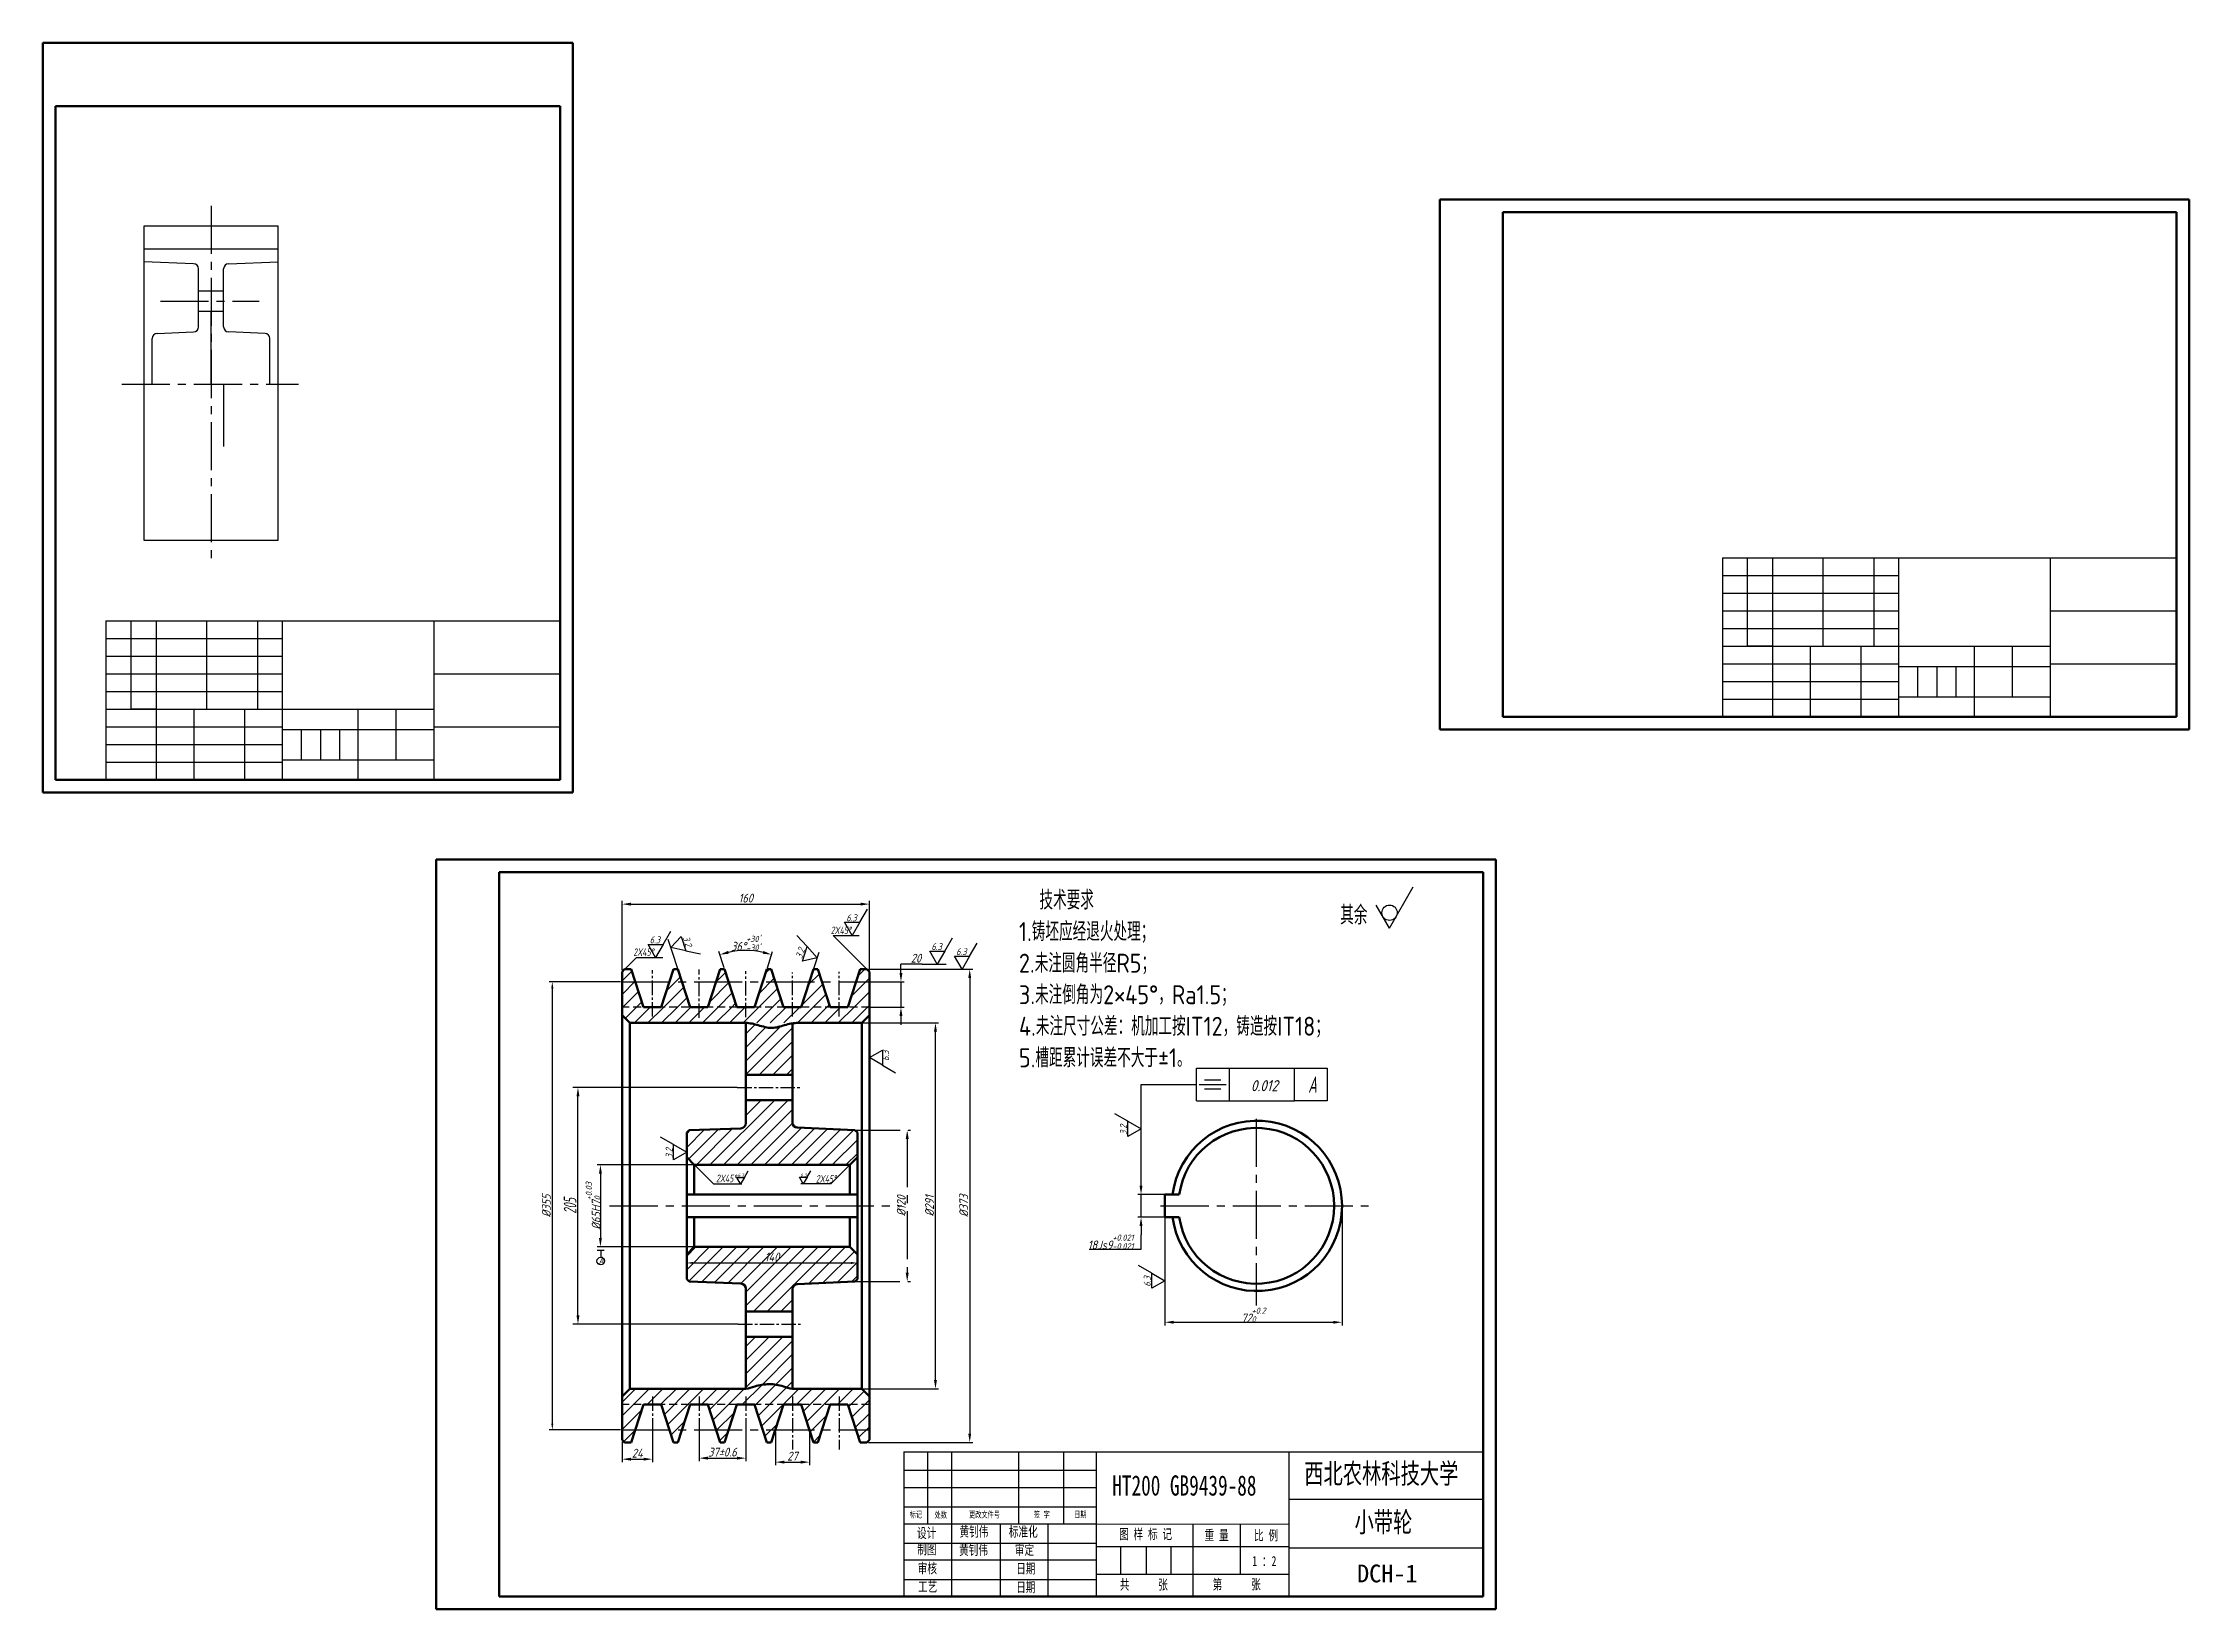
# Model space of a CAD drawing. Header units: millimetres. Extents: x 5602970 to 5603820, y 2495801 to 2496422.
import ezdxf

# ---------------------------------------------------------------- set-up
doc = ezdxf.new("R2010")
doc.units = ezdxf.units.MM
doc.linetypes.add('CENTER2', pattern=[28.575, 19.05, -3.175, 3.175, -3.175])
doc.linetypes.add('HIDDEN2', pattern=[4.7625, 3.175, -1.5875])
for name, color, linetype in [('中心线', 7, 'CENTER2'), ('图层1', 7, 'HIDDEN2'), ('点画线', 7, 'CENTER2'), ('细实线', 7, 'Continuous')]:
    doc.layers.add(name, color=color, linetype=linetype)
doc.layers.add('粗实线', color=7, linetype='Continuous', lineweight=50)
doc.styles.add('GB', font='gbenor.shx', dxfattribs={"height": 7.5, "bigfont": 'gbcbig.shx'})
doc.styles.get("Standard").update_dxf_attribs({"font": 'arial.ttf'})
doc.styles.add('仿宋6', font='', dxfattribs={"width": 0.7, "height": 4})
doc.styles.add('字母和数字', font='gbeitc.shx', dxfattribs={"width": 0.7, "height": 3})
doc.styles.add('工程字', font='', dxfattribs={"width": 0.7, "height": 2.5})
doc.styles.add('工程字画图', font='gbeitc.shx', dxfattribs={"height": 3.5})
doc.styles.add('数字', font='gbeitc.shx')
doc.styles.add('样式 1', font='times.ttf', dxfattribs={"height": 4})
doc.styles.get('仿宋6').set_extended_font_data('FangSong')
doc.styles.get('工程字').set_extended_font_data('FangSong')
doc.dimstyles.new('ISO-25', dxfattribs={"dimtxt": 2.5, "dimasz": 2.5, "dimexe": 1.25, "dimexo": 0.625, "dimtad": 1, "dimtxsty": 'Standard', "dimcen": 2.5, "dimadec": 0, "dimazin": 0, "dimtfac": 1, "dimtmove": 0, "dimatfit": 3, "dimfxl": 1, "dimarcsym": 0})
doc.dimstyles.new('标注样式1', dxfattribs={"dimtxt": 3.5, "dimasz": 3.5, "dimexe": 1.25, "dimexo": 0.625, "dimtad": 1, "dimtoh": 1, "dimdsep": 46, "dimtxsty": '数字', "dimcen": 2.5, "dimadec": 0, "dimazin": 0, "dimtfac": 1, "dimtmove": 1, "dimatfit": 0, "dimfxl": 1, "dimarcsym": 0})
doc.dimstyles.new('直线', dxfattribs={"dimtxt": 5, "dimasz": 3.5, "dimexe": 2, "dimexo": 0, "dimtad": 1, "dimtxsty": '字母和数字', "dimcen": 2.5, "dimadec": 0, "dimazin": 0, "dimtfac": 1, "dimtmove": 0, "dimatfit": 3, "dimfxl": 1, "dimarcsym": 0})

msp = doc.modelspace()

# ---------------------------------------------------------------- texts
at = {"color": 0, "linetype": 'ByBlock', "lineweight": -3, "attachment_point": 1}
for s, width, gutter_width, insert, char_height, style in [('其余', 26.34721, 24.004, (5603483.911, 2496080.208), 7.5, 'GB'), ('2X45°', 7.47283, 6.808, (5603281.967, 2496071.904), 3, '字母和数字'), ('6.3', 7.47283, 6.808, (5603288.139, 2496076.735), 2.7233, '数字'), ('2X45°', 7.47283, 6.808, (5603203.741, 2496063.257), 3, '字母和数字'), ('6.3', 7.47283, 6.808, (5603210.205, 2496067.991), 2.7233, '数字'), ('6.3', 7.47283, 6.808, (5603321.864, 2496065.33), 2.7233, '数字'), ('6.3', 7.47283, 6.808, (5603331.664, 2496063.33), 2.7233, '数字'), ('0.012', 7.47283, 6.808, (5603448.523, 2496011.059), 4.4117, '数字'), ('A', 7.47283, 6.808, (5603471.211, 2496012.512), 6.48, '字母和数字'), ('6.3', 7.47283, 6.808, (5603245.055, 2495974.065), 1.3616, '数字'), ('6.3', 7.47283, 6.808, (5603269.929, 2495974.117), 1.3616, '数字'), ('{\\fSimSun|b0|i0|c134|p2;西北农林科技大学}', 64.34767, 27.735, (5603469.668, 2495859.172), 8, '仿宋6'), ('HT200 GB9439-88', 68.0339, 27.735, (5603393.581, 2495854.44), 8, '仿宋6'), ('{\\fSimSun|b0|i0|c134|p2;标记}', 15.18859, 13.838, (5603313.268, 2495840.209), 2.5, '工程字'), ('{\\fSimSun|b0|i0|c134|p2;处数}', 15.18859, 13.838, (5603323.145, 2495840.064), 2.5, '工程字'), ('{\\fSimSun|b0|i0|c134|p2;更改文件号}', 15.18859, 13.838, (5603336.808, 2495840.15), 2.5, '工程字'), ('{\\fSimSun|b0|i0|c134|p2;签 字}', 15.18859, 13.838, (5603362.467, 2495840.184), 2.5, '工程字'), ('{\\fSimSun|b0|i0|c134|p2;日期}', 15.18859, 13.838, (5603378.449, 2495840.24), 2.5, '工程字'), ('{\\fSimSun|b0|i0|c134|p2;小带轮}', 67.94293, 35.277, (5603489.603, 2495839.961), 8, '仿宋6'), ('{\\fSimSun|b0|i0|c134|p2;设计}', 33.88321, 30.87, (5603316.18, 2495833.63), 4, '仿宋6'), ('{\\fSimSun|b0|i0|c134|p2;黄钊伟}', 33.88321, 30.87, (5603333.011, 2495834.194), 4, '仿宋6'), ('{\\fSimSun|b0|i0|c134|p2;标准化}', 22.17127, 20.199, (5603352.576, 2495834.135), 4, '仿宋6'), ('{\\fSimSun|b0|i0|c134|p2;图 样 标 记}', 38.72048, 35.277, (5603396.269, 2495833.196), 4, '仿宋6'), ('{\\fSimSun|b0|i0|c134|p2;重 量}', 38.72048, 35.277, (5603430.152, 2495832.768), 4, '仿宋6'), ('{\\fSimSun|b0|i0|c134|p2;比 例}', 38.72048, 35.277, (5603449.767, 2495832.693), 4, '仿宋6'), ('{\\fSimSun|b0|i0|c134|p2;制图}', 33.88321, 30.87, (5603316.269, 2495827.184), 4, '仿宋6'), ('{\\fSimSun|b0|i0|c134|p2;黄钊伟}', 33.88321, 30.87, (5603332.855, 2495826.931), 4, '仿宋6'), ('{\\fSimSun|b0|i0|c134|p2;审定}', 33.88321, 30.87, (5603354.935, 2495826.945), 4, '仿宋6'), ('{\\fSimSun|b0|i0|c134|p2;审核}', 33.88321, 30.87, (5603316.457, 2495819.637), 4, '仿宋6'), ('{\\fSimSun|b0|i0|c134|p2;日期}', 33.88321, 30.87, (5603355.472, 2495819.566), 4, '仿宋6'), ('{\\fSimSun|b0|i0|c134|p2;1 ：2}', 38.72048, 35.277, (5603449.076, 2495822.476), 4, '仿宋6'), ('{\\fSimSun|b0|i0|c134|p2;DCH-1}', 23.89641, 35.277, (5603490.598, 2495819.11), 7.05537, '样式 1'), ('{\\fSimSun|b0|i0|c134|p2;工艺}', 33.88321, 30.87, (5603316.567, 2495812.383), 4, '仿宋6'), ('{\\fSimSun|b0|i0|c134|p2;日期}', 33.88321, 30.87, (5603355.476, 2495812.17), 4, '仿宋6'), ('{\\fSimSun|b0|i0|c134|p2;共      张}', 38.72048, 35.277, (5603396.542, 2495813.18), 4, '仿宋6'), ('{\\fSimSun|b0|i0|c134|p2;第      张}', 38.72048, 35.277, (5603433.364, 2495813.254), 4, '仿宋6')]:
    msp.add_mtext_dynamic_manual_height_columns(s, width=width, gutter_width=gutter_width, heights=[0], dxfattribs=dict(at, insert=insert, char_height=char_height, style=style))
at = {"color": 0, "linetype": 'ByBlock', "lineweight": -3, "char_height": 2.7233, "attachment_point": 1, "style": '数字'}
for s, insert, rotation in [('3.2', (5603225.839, 2496068.367), 287.99687), ('3.2', (5603267.963, 2496059.826), 72.00313), ('6.3', (5603302.37, 2496018.644), 90), ('3.2', (5603396.634, 2495989.372), 90), ('3.2', (5603216.539, 2495980.128), 90), ('6.3', (5603406.066, 2495929.212), 90)]:
    msp.add_mtext_dynamic_manual_height_columns(s, width=7.47283, gutter_width=6.808, heights=[0], dxfattribs=dict(at, insert=insert, rotation=rotation))
at = {"layer": '细实线', "attachment_point": 1}
for s, width, gutter_width, insert, char_height, style in [('  技术要求\\P1.铸坯应经退火处理；\\P2.未注圆角半径R5；\\P3.未注倒角为2×45°，Ra1.5；\\P4.未注尺寸公差：机加工按IT12，铸造按IT18；\\P5.槽距累计误差不大于±1。', 120.70711, 37.5, (5603356.575, 2496086.152), 7.5, 'GB'), ('2X45°', 15.32382, 25, (5603236.542, 2495973.597), 3, '字母和数字'), ('2X45°', 15.32382, 25, (5603276.081, 2495973.418), 3, '字母和数字'), ('A', 2.67014, 25, (5603190.02, 2495941.082), 3, '字母和数字')]:
    msp.add_mtext_dynamic_manual_height_columns(s, width=width, gutter_width=gutter_width, heights=[0], dxfattribs=dict(at, insert=insert, char_height=char_height, style=style))

# ---------------------------------------------------------------- blocks, each defined once
blk = doc.blocks.new('*D5')
at = {"layer": 'Defpoints', "color": 0, "transparency": 16777216}
for p in [(5603199.29, 2496049.99), (5603171.61, 2495872.49), (5603199.29, 2495872.49)]:
    blk.add_point(p, dxfattribs=at)
at = {"layer": '细实线', "color": 0, "lineweight": -2, "transparency": 16777216}
for p, q in [((5603198.66, 2496049.99), (5603170.36, 2496049.99)), ((5603171.61, 2496047.49), (5603171.61, 2495874.99)), ((5603198.66, 2495872.49), (5603170.36, 2495872.49))]:
    blk.add_line(p, q, dxfattribs=at)
at = {"layer": '细实线', "color": 0, "transparency": 16777216}
for points in [[(5603171.2, 2496047.49), (5603172.03, 2496047.49), (5603171.61, 2496049.99)], [(5603171.2, 2495874.99), (5603172.03, 2495874.99), (5603171.61, 2495872.49)]]:
    blk.add_solid(points, dxfattribs=at)
at = {"layer": '细实线', "color": 0, "transparency": 16777216, "insert": (5603169.24, 2495961.24), "char_height": 3.5, "attachment_point": 5, "rotation": 90, "style": '工程字画图'}
blk.add_mtext('%%C355', dxfattribs=at)
blk = doc.blocks.new('*D6')
at = {"layer": 'Defpoints', "color": 0, "transparency": 16777216}
for p in [(5603292.52, 2495938.61), (5603224.88, 2495932.24), (5603292.52, 2495932.24)]:
    blk.add_point(p, dxfattribs=at)
at = {"layer": '细实线', "color": 0, "lineweight": -2, "transparency": 16777216}
for p, q in [((5603224.88, 2495932.86), (5603224.88, 2495939.86)), ((5603227.38, 2495938.61), (5603290.02, 2495938.61)), ((5603292.52, 2495932.86), (5603292.52, 2495939.86))]:
    blk.add_line(p, q, dxfattribs=at)
at = {"layer": '细实线', "color": 0, "transparency": 16777216}
for points in [[(5603227.38, 2495939.03), (5603227.38, 2495938.2), (5603224.88, 2495938.61)], [(5603290.02, 2495939.03), (5603290.02, 2495938.2), (5603292.52, 2495938.61)]]:
    blk.add_solid(points, dxfattribs=at)
at = {"layer": '细实线', "color": 0, "transparency": 16777216, "insert": (5603258.7, 2495940.99), "char_height": 3.5, "attachment_point": 5, "style": '工程字画图'}
blk.add_mtext('140', dxfattribs=at)
blk = doc.blocks.new('*D7')
at = {"layer": 'Defpoints', "color": 0, "transparency": 16777216}
for p in [(5603199.29, 2495868.49), (5603211.29, 2495872.49), (5603211.29, 2495860.86)]:
    blk.add_point(p, dxfattribs=at)
at = {"layer": '中心线', "color": 0, "lineweight": -2, "transparency": 16777216}
for p, q in [((5603199.29, 2495867.86), (5603199.29, 2495859.61)), ((5603211.29, 2495871.86), (5603211.29, 2495859.61)), ((5603202.79, 2495860.86), (5603207.79, 2495860.86))]:
    blk.add_line(p, q, dxfattribs=at)
at = {"layer": '中心线', "color": 0, "transparency": 16777216}
for points in [[(5603202.79, 2495861.44), (5603202.79, 2495860.28), (5603199.29, 2495860.86)], [(5603207.79, 2495861.44), (5603207.79, 2495860.28), (5603211.29, 2495860.86)]]:
    blk.add_solid(points, dxfattribs=at)
at = {"layer": '中心线', "color": 0, "transparency": 16777216, "insert": (5603205.29, 2495863.24), "char_height": 3.5, "attachment_point": 5, "style": '数字'}
blk.add_mtext('24', dxfattribs=at)
blk = doc.blocks.new('*D8')
at = {"layer": 'Defpoints', "color": 0, "transparency": 16777216}
for p in [(5603229.79, 2495872.49), (5603248.29, 2495872.49), (5603248.29, 2495861.27)]:
    blk.add_point(p, dxfattribs=at)
at = {"layer": '中心线', "color": 0, "lineweight": -2, "transparency": 16777216}
for p, q in [((5603229.79, 2495871.86), (5603229.79, 2495860.02)), ((5603248.29, 2495871.86), (5603248.29, 2495860.02)), ((5603233.29, 2495861.27), (5603244.79, 2495861.27))]:
    blk.add_line(p, q, dxfattribs=at)
at = {"layer": '中心线', "color": 0, "transparency": 16777216}
for points in [[(5603233.29, 2495861.86), (5603233.29, 2495860.69), (5603229.79, 2495861.27)], [(5603244.79, 2495861.86), (5603244.79, 2495860.69), (5603248.29, 2495861.27)]]:
    blk.add_solid(points, dxfattribs=at)
at = {"layer": '中心线', "color": 0, "transparency": 16777216, "insert": (5603239.04, 2495863.65), "char_height": 3.5, "attachment_point": 5, "style": '数字'}
blk.add_mtext('37±0.6', dxfattribs=at)
blk = doc.blocks.new('*D9')
at = {"layer": 'Defpoints', "color": 0, "transparency": 16777216}
for p in [(5603260.04, 2495872.49), (5603273.54, 2495872.49), (5603273.54, 2495859.68)]:
    blk.add_point(p, dxfattribs=at)
at = {"layer": '中心线', "color": 0, "lineweight": -2, "transparency": 16777216}
for p, q in [((5603260.04, 2495871.86), (5603260.04, 2495858.43)), ((5603273.54, 2495871.86), (5603273.54, 2495858.43)), ((5603263.54, 2495859.68), (5603270.04, 2495859.68))]:
    blk.add_line(p, q, dxfattribs=at)
at = {"layer": '中心线', "color": 0, "transparency": 16777216}
for points in [[(5603263.54, 2495860.27), (5603263.54, 2495859.1), (5603260.04, 2495859.68)], [(5603270.04, 2495860.27), (5603270.04, 2495859.1), (5603273.54, 2495859.68)]]:
    blk.add_solid(points, dxfattribs=at)
at = {"layer": '中心线', "color": 0, "transparency": 16777216, "insert": (5603266.79, 2495862.06), "char_height": 3.5, "attachment_point": 5, "style": '数字'}
blk.add_mtext('27', dxfattribs=at)
blk = doc.blocks.new('*D10')
at = {"layer": 'Defpoints', "color": 0, "transparency": 16777216}
for p in [(5603232.84, 2495977.49), (5603190.68, 2495944.99), (5603231.34, 2495944.99)]:
    blk.add_point(p, dxfattribs=at)
at = {"layer": '细实线', "color": 0, "lineweight": -2, "transparency": 16777216}
for p, q in [((5603232.22, 2495977.49), (5603189.43, 2495977.49)), ((5603190.68, 2495973.99), (5603190.68, 2495948.49)), ((5603230.72, 2495944.99), (5603189.43, 2495944.99))]:
    blk.add_line(p, q, dxfattribs=at)
at = {"layer": '细实线', "color": 0, "transparency": 16777216}
for points in [[(5603190.1, 2495973.99), (5603191.27, 2495973.99), (5603190.68, 2495977.49)], [(5603190.1, 2495948.49), (5603191.27, 2495948.49), (5603190.68, 2495944.99)]]:
    blk.add_solid(points, dxfattribs=at)
at = {"layer": '细实线', "color": 0, "transparency": 16777216, "insert": (5603187.81, 2495961.24), "char_height": 3.5, "attachment_point": 5, "rotation": 90, "style": '工程字画图'}
blk.add_mtext('%%C65H7{\\H0.7x;\\S+0.03^ 0;}', dxfattribs=at)
blk = doc.blocks.new('*D11')
at = {"layer": 'Defpoints', "color": 0, "transparency": 16777216}
for p in [(5603289.82, 2495991.24), (5603289.71, 2495931.24), (5603312.29, 2495931.24)]:
    blk.add_point(p, dxfattribs=at)
at = {"layer": '中心线', "color": 0, "lineweight": -2, "transparency": 16777216}
for p, q in [((5603290.44, 2495991.24), (5603313.54, 2495991.24)), ((5603312.29, 2495987.74), (5603312.29, 2495934.74)), ((5603290.33, 2495931.24), (5603313.54, 2495931.24))]:
    blk.add_line(p, q, dxfattribs=at)
at = {"layer": '中心线', "color": 0, "transparency": 16777216}
for points in [[(5603311.71, 2495987.74), (5603312.88, 2495987.74), (5603312.29, 2495991.24)], [(5603311.71, 2495934.74), (5603312.88, 2495934.74), (5603312.29, 2495931.24)]]:
    blk.add_solid(points, dxfattribs=at)
at = {"layer": '中心线', "color": 0, "transparency": 16777216, "insert": (5603309.92, 2495961.24), "char_height": 3.5, "attachment_point": 5, "rotation": 90, "style": '数字'}
blk.add_mtext('%%C120', dxfattribs=at)
blk = doc.blocks.new('*D12')
at = {"layer": 'Defpoints', "color": 0, "transparency": 16777216}
for p in [(5603293.24, 2496033.74), (5603323.49, 2496033.74), (5603291.01, 2495888.74)]:
    blk.add_point(p, dxfattribs=at)
at = {"layer": '细实线', "color": 0, "lineweight": -2, "transparency": 16777216}
for p, q in [((5603293.86, 2496033.74), (5603324.74, 2496033.74)), ((5603323.49, 2495892.24), (5603323.49, 2496030.24)), ((5603291.63, 2495888.74), (5603324.74, 2495888.74))]:
    blk.add_line(p, q, dxfattribs=at)
at = {"layer": '细实线', "color": 0, "transparency": 16777216}
for points in [[(5603322.91, 2496030.24), (5603324.08, 2496030.24), (5603323.49, 2496033.74)], [(5603322.91, 2495892.24), (5603324.08, 2495892.24), (5603323.49, 2495888.74)]]:
    blk.add_solid(points, dxfattribs=at)
at = {"layer": '细实线', "color": 0, "transparency": 16777216, "insert": (5603321.12, 2495961.24), "char_height": 3.5, "attachment_point": 5, "rotation": 90, "style": '数字'}
blk.add_mtext('%%C291', dxfattribs=at)
blk = doc.blocks.new('*D13')
at = {"layer": 'Defpoints', "color": 0, "transparency": 16777216}
for p in [(5603296.29, 2496054.99), (5603296.29, 2495867.49), (5603337.07, 2495867.49)]:
    blk.add_point(p, dxfattribs=at)
at = {"layer": '细实线', "color": 0, "lineweight": -2, "transparency": 16777216}
for p, q in [((5603296.91, 2496054.99), (5603338.32, 2496054.99)), ((5603337.07, 2496051.49), (5603337.07, 2495870.99)), ((5603296.91, 2495867.49), (5603338.32, 2495867.49))]:
    blk.add_line(p, q, dxfattribs=at)
at = {"layer": '细实线', "color": 0, "transparency": 16777216}
for points in [[(5603336.49, 2496051.49), (5603337.65, 2496051.49), (5603337.07, 2496054.99)], [(5603336.49, 2495870.99), (5603337.65, 2495870.99), (5603337.07, 2495867.49)]]:
    blk.add_solid(points, dxfattribs=at)
at = {"layer": '细实线', "color": 0, "transparency": 16777216, "insert": (5603334.69, 2495961.24), "char_height": 3.5, "attachment_point": 5, "rotation": 90, "style": '数字'}
blk.add_mtext('%%C373', dxfattribs=at)
blk = doc.blocks.new('*D14')
at = {"layer": 'Defpoints', "color": 0, "transparency": 16777216}
for p in [(5603297.29, 2496080.79), (5603199.29, 2496053.99), (5603297.29, 2496053.99)]:
    blk.add_point(p, dxfattribs=at)
at = {"layer": '细实线', "color": 0, "lineweight": -2, "transparency": 16777216}
for p, q in [((5603199.29, 2496054.61), (5603199.29, 2496082.04)), ((5603202.79, 2496080.79), (5603293.79, 2496080.79)), ((5603297.29, 2496054.61), (5603297.29, 2496082.04))]:
    blk.add_line(p, q, dxfattribs=at)
at = {"layer": '细实线', "color": 0, "transparency": 16777216}
for points in [[(5603202.79, 2496081.37), (5603202.79, 2496080.21), (5603199.29, 2496080.79)], [(5603293.79, 2496081.37), (5603293.79, 2496080.21), (5603297.29, 2496080.79)]]:
    blk.add_solid(points, dxfattribs=at)
at = {"layer": '细实线', "color": 0, "transparency": 16777216, "insert": (5603248.29, 2496083.17), "char_height": 3.5, "attachment_point": 5, "style": '数字'}
blk.add_mtext('160', dxfattribs=at)
blk = doc.blocks.new('*D15')
at = {"layer": 'Defpoints', "color": 0, "transparency": 16777216}
for p in [(5603244.82, 2496062.22), (5603239.91, 2496054.99), (5603256.66, 2496054.99), (5603244.79, 2496039.99), (5603251.79, 2496039.99)]:
    blk.add_point(p, dxfattribs=at)
at = {"layer": '细实线', "color": 0, "lineweight": -2, "transparency": 16777216}
for p, q in [((5603239.72, 2496055.58), (5603237.65, 2496061.97)), ((5603256.86, 2496055.58), (5603258.93, 2496061.97))]:
    blk.add_line(p, q, dxfattribs=at)
blk.add_arc((5603248.29, 2496029.21), 33.19, 78.04714, 101.95286, dxfattribs=at)
at = {"layer": '细实线', "color": 0, "transparency": 16777216}
for points in [[(5603241.56, 2496061.12), (5603241.26, 2496062.25), (5603238.03, 2496060.78)], [(5603255.31, 2496062.25), (5603255.01, 2496061.12), (5603258.54, 2496060.78)]]:
    blk.add_solid(points, dxfattribs=at)
at = {"layer": '细实线', "color": 0, "transparency": 16777216, "insert": (5603248.29, 2496065.28), "char_height": 3.5, "attachment_point": 5, "style": '数字'}
blk.add_mtext("36°{\\H0.7x;\\S+30'^ -30';}", dxfattribs=at)
blk = doc.blocks.new('*D16')
at = {"layer": 'Defpoints', "color": 0, "transparency": 16777216}
for p in [(5603297.29, 2496049.99), (5603297.29, 2496039.99), (5603309.81, 2496039.99)]:
    blk.add_point(p, dxfattribs=at)
at = {"layer": '细实线', "color": 0, "lineweight": -2, "transparency": 16777216}
for p, q in [((5603309.81, 2496053.49), (5603309.81, 2496056.99)), ((5603318.21, 2496056.99), (5603309.81, 2496056.99)), ((5603297.91, 2496049.99), (5603311.06, 2496049.99)), ((5603309.81, 2496049.99), (5603309.81, 2496039.99)), ((5603297.91, 2496039.99), (5603311.06, 2496039.99)), ((5603309.81, 2496036.49), (5603309.81, 2496032.99))]:
    blk.add_line(p, q, dxfattribs=at)
at = {"layer": '细实线', "color": 0, "transparency": 16777216}
for points in [[(5603309.23, 2496053.49), (5603310.39, 2496053.49), (5603309.81, 2496049.99)], [(5603309.23, 2496036.49), (5603310.39, 2496036.49), (5603309.81, 2496039.99)]]:
    blk.add_solid(points, dxfattribs=at)
at = {"layer": '细实线', "color": 0, "transparency": 16777216, "insert": (5603315.76, 2496059.36), "char_height": 3.5, "attachment_point": 5, "style": '数字'}
blk.add_mtext('20', dxfattribs=at)
blk = doc.blocks.new('*D20')
at = {"layer": 'Defpoints', "color": 0, "transparency": 16777216}
for p in [(5603404.98, 2495965.74), (5603415.78, 2495965.74), (5603416.24, 2495956.74)]:
    blk.add_point(p, dxfattribs=at)
at = {"layer": '细实线', "color": 0, "lineweight": -2, "transparency": 16777216}
for p, q in [((5603404.98, 2495969.24), (5603404.98, 2495972.74)), ((5603415.15, 2495965.74), (5603403.73, 2495965.74)), ((5603404.98, 2495956.74), (5603404.98, 2495965.74)), ((5603415.61, 2495956.74), (5603403.73, 2495956.74)), ((5603404.98, 2495953.24), (5603404.98, 2495949.74)), ((5603384.42, 2495944.07), (5603404.98, 2495944.07)), ((5603404.98, 2495944.07), (5603404.98, 2495949.74))]:
    blk.add_line(p, q, dxfattribs=at)
at = {"layer": '细实线', "color": 0, "transparency": 16777216}
for points in [[(5603404.39, 2495969.24), (5603405.56, 2495969.24), (5603404.98, 2495965.74)], [(5603404.39, 2495953.24), (5603405.56, 2495953.24), (5603404.98, 2495956.74)]]:
    blk.add_solid(points, dxfattribs=at)
at = {"layer": '细实线', "color": 0, "transparency": 16777216, "insert": (5603392.95, 2495946.94), "char_height": 3.5, "attachment_point": 5, "style": '数字'}
blk.add_mtext('18Js9{\\H0.7x;\\S+0.021^ -0.021;}', dxfattribs=at)
blk = doc.blocks.new('*D21')
at = {"layer": 'Defpoints', "color": 0, "transparency": 16777216}
for p in [(5603414.41, 2495960.18), (5603484.64, 2495961.24), (5603484.64, 2495915.11)]:
    blk.add_point(p, dxfattribs=at)
at = {"layer": '细实线', "color": 0, "lineweight": -2, "transparency": 16777216}
for p, q in [((5603414.41, 2495959.55), (5603414.41, 2495913.86)), ((5603484.64, 2495960.61), (5603484.64, 2495913.86)), ((5603417.91, 2495915.11), (5603481.14, 2495915.11))]:
    blk.add_line(p, q, dxfattribs=at)
at = {"layer": '细实线', "color": 0, "transparency": 16777216}
for points in [[(5603417.91, 2495915.69), (5603417.91, 2495914.52), (5603414.41, 2495915.11)], [(5603481.14, 2495915.69), (5603481.14, 2495914.52), (5603484.64, 2495915.11)]]:
    blk.add_solid(points, dxfattribs=at)
at = {"layer": '细实线', "color": 0, "transparency": 16777216, "insert": (5603449.53, 2495917.98), "char_height": 3.5, "attachment_point": 5, "style": '工程字画图'}
blk.add_mtext('72{\\H0.7x;\\S+0.2^ 0;}', dxfattribs=at)
blk = doc.blocks.new('*D22')
at = {"layer": 'Defpoints', "color": 0, "transparency": 16777216}
for p in [(5603181.79, 2496008.14), (5603244.92, 2496008.14), (5603245.27, 2495914.34)]:
    blk.add_point(p, dxfattribs=at)
at = {"layer": '细实线', "color": 0, "lineweight": -2, "transparency": 16777216}
for p, q in [((5603244.92, 2496008.14), (5603179.79, 2496008.14)), ((5603181.79, 2495917.84), (5603181.79, 2496004.64)), ((5603245.27, 2495914.34), (5603179.79, 2495914.34))]:
    blk.add_line(p, q, dxfattribs=at)
at = {"layer": '细实线', "color": 0, "transparency": 16777216}
for points in [[(5603181.2, 2496004.64), (5603182.37, 2496004.64), (5603181.79, 2496008.14)], [(5603181.2, 2495917.84), (5603182.37, 2495917.84), (5603181.79, 2495914.34)]]:
    blk.add_solid(points, dxfattribs=at)
at = {"layer": '细实线', "color": 0, "transparency": 16777216, "insert": (5603178.66, 2495961.24), "char_height": 3, "attachment_point": 5, "rotation": 90, "style": '字母和数字'}
blk.add_mtext('{\\H1.66667x;205}', dxfattribs=at)

# ---------------------------------------------------------------- dimensions: what is measured, and where the dimension line sits
at = {"layer": '中心线'}
dim = msp.add_linear_dim(base=(5603312.293, 2495931.238), p1=(5603289.82, 2495991.238), p2=(5603289.708, 2495931.238), angle=90, text='%%C120', dimstyle='标注样式1', dxfattribs=at)
dim.commit()
dim.dimension.update_dxf_attribs({"geometry": '*D11', "text_midpoint": (5603309.918, 2495961.238)})
for base, p1, p2, text, picture, middle in [((5603211.289, 2495860.86), (5603199.289, 2495868.488), (5603211.289, 2495872.488), '24', '*D7', (5603205.289, 2495863.235)), ((5603248.289, 2495861.272), (5603229.789, 2495872.488), (5603248.289, 2495872.488), '37±0.6', '*D8', (5603239.039, 2495863.647)), ((5603273.539, 2495859.685), (5603260.039, 2495872.488), (5603273.539, 2495872.488), '27', '*D9', (5603266.789, 2495862.06))]:
    dim = msp.add_linear_dim(base=base, p1=p1, p2=p2, text=text, dimstyle='标注样式1', dxfattribs=at)
    dim.commit()
    dim.dimension.update_dxf_attribs({"geometry": picture, "text_midpoint": middle})
at = {"layer": '细实线'}
dim = msp.add_linear_dim(base=(5603297.289, 2496080.791), p1=(5603199.289, 2496053.988), p2=(5603297.289, 2496053.988), text='160', dimstyle='标注样式1', dxfattribs=at)
dim.commit()
dim.dimension.update_dxf_attribs({"geometry": '*D14', "text_midpoint": (5603248.289, 2496083.166)})
dim = msp.add_angular_dim_2l(base=(5603244.819, 2496062.223), line1=((5603251.79, 2496039.988), (5603256.663, 2496054.988)), line2=((5603244.787, 2496039.988), (5603239.914, 2496054.988)), text="<>{\\H0.7x;\\S+30'^ -30';}", dimstyle='标注样式1', dxfattribs=at)
dim.commit()
dim.dimension.update_dxf_attribs({"geometry": '*D15', "text_midpoint": (5603248.289, 2496065.275)})
for base, p1, p2, text, picture, middle in [((5603309.81, 2496039.988), (5603297.289, 2496049.988), (5603297.289, 2496039.988), '20', '*D16', (5603314.8, 2496056.534)), ((5603404.976, 2495965.738), (5603416.237, 2495956.738), (5603415.78, 2495965.738), '18Js9{\\H0.7x;\\S+0.021^ -0.021;}', '*D20', (5603404.976, 2495944.069))]:
    dim = msp.add_linear_dim(base=base, p1=p1, p2=p2, angle=90, text=text, dimstyle='标注样式1', dxfattribs=at)
    dim.commit()
    dim.dimension.update_dxf_attribs({"geometry": picture, "text_midpoint": middle, "dimtype": 160})
for base, p1, p2, text, dimstyle, picture, middle in [((5603337.069, 2495867.488), (5603296.289, 2496054.988), (5603296.289, 2495867.488), '%%C373', '标注样式1', '*D13', (5603334.694, 2495961.238)), ((5603323.494, 2496033.738), (5603291.006, 2495888.738), (5603293.239, 2496033.738), '%%C291', '标注样式1', '*D12', (5603321.119, 2495961.238)), ((5603181.787, 2496008.141), (5603245.266, 2495914.336), (5603244.924, 2496008.141), '{\\H1.66667x;205}', '直线', '*D22', (5603178.662, 2495961.238))]:
    dim = msp.add_linear_dim(base=base, p1=p1, p2=p2, angle=90, text=text, dimstyle=dimstyle, dxfattribs=at)
    dim.commit()
    dim.dimension.update_dxf_attribs({"geometry": picture, "text_midpoint": middle})
for base, p1, p2, text, dimstyle, picture, middle in [((5603171.612, 2495872.488), (5603199.289, 2496049.988), (5603199.289, 2495872.488), '%%C355', 'ISO-25', '*D5', (5603169.237, 2495961.238)), ((5603190.685, 2495944.988), (5603232.844, 2495977.488), (5603231.342, 2495944.988), '%%C65H7{\\H0.7x;\\S+0.03^ 0;}', '标注样式1', '*D10', (5603187.814, 2495961.238))]:
    dim = msp.add_linear_dim(base=base, p1=p1, p2=p2, angle=90, text=text, dimstyle=dimstyle, override={"dimtxsty": '工程字画图'}, dxfattribs=at)
    dim.commit()
    dim.dimension.update_dxf_attribs({"geometry": picture, "text_midpoint": middle})
for base, p1, p2, text, dimstyle, picture, middle in [((5603484.645, 2495915.108), (5603414.408, 2495960.175), (5603484.645, 2495961.238), '72{\\H0.7x;\\S+0.2^ 0;}', '标注样式1', '*D21', (5603449.526, 2495917.978)), ((5603292.523, 2495938.613), (5603224.881, 2495932.238), (5603292.523, 2495932.238), '140', 'ISO-25', '*D6', (5603258.702, 2495940.988))]:
    dim = msp.add_linear_dim(base=base, p1=p1, p2=p2, text=text, dimstyle=dimstyle, override={"dimtxsty": '工程字画图'}, dxfattribs=at)
    dim.commit()
    dim.dimension.update_dxf_attribs({"geometry": picture, "text_midpoint": middle})

# ---------------------------------------------------------------- hatches: boundary and pattern name
at = {"layer": '细实线'}
h = msp.add_hatch(dxfattribs=at)
h.set_pattern_fill('ANSI31', color=256, scale=1.2)
h.paths.add_polyline_path([(5603204.539, 2496049.988), (5603199.289, 2496049.988), (5603199.289, 2496039.988), (5603207.787, 2496039.988)])
h.paths.add_polyline_path([(5603223.039, 2496049.988), (5603218.039, 2496049.988), (5603214.79, 2496039.988), (5603226.287, 2496039.988)])
h.paths.add_polyline_path([(5603241.539, 2496049.988), (5603236.539, 2496049.988), (5603233.29, 2496039.988), (5603244.787, 2496039.988)])
h.paths.add_polyline_path([(5603260.039, 2496049.988), (5603255.039, 2496049.988), (5603251.79, 2496039.988), (5603263.287, 2496039.988)])
h.paths.add_polyline_path([(5603278.539, 2496049.988), (5603273.539, 2496049.988), (5603270.29, 2496039.988), (5603281.787, 2496039.988)])
h.paths.add_polyline_path([(5603297.289, 2496049.988), (5603292.039, 2496049.988), (5603288.79, 2496039.988), (5603297.289, 2496039.988)])
h.paths.add_polyline_path([(5603297.289, 2496053.988), (5603296.289, 2496054.988), (5603293.663, 2496054.988), (5603292.039, 2496049.988), (5603297.289, 2496049.988)])
h.paths.add_polyline_path([(5603276.914, 2496054.988), (5603275.163, 2496054.988), (5603273.539, 2496049.988), (5603278.539, 2496049.988)])
h.paths.add_polyline_path([(5603258.414, 2496054.988), (5603256.663, 2496054.988), (5603255.039, 2496049.988), (5603260.039, 2496049.988)])
h.paths.add_polyline_path([(5603239.914, 2496054.988), (5603238.163, 2496054.988), (5603236.539, 2496049.988), (5603241.539, 2496049.988)])
h.paths.add_polyline_path([(5603221.414, 2496054.988), (5603219.663, 2496054.988), (5603218.039, 2496049.988), (5603223.039, 2496049.988)])
h.paths.add_polyline_path([(5603202.914, 2496054.988), (5603200.289, 2496054.988), (5603199.289, 2496053.988), (5603199.289, 2496049.988), (5603204.539, 2496049.988)])
h = msp.add_hatch(dxfattribs=at)
h.set_pattern_fill('ANSI31', color=256, scale=1.2)
edge = h.paths.add_edge_path()
edge.add_line((5603199.289, 2496039.988), (5603199.289, 2496036.738))
edge.add_line((5603199.289, 2496036.738), (5603202.289, 2496033.738))
edge.add_line((5603202.289, 2496033.738), (5603239.044, 2496033.738))
edge.add_line((5603239.044, 2496033.738), (5603247.112, 2496033.738))
edge.add_spline(control_points=[(5603247.112, 2496033.738), (5603247.505, 2496033.744), (5603249.58, 2496033.777), (5603253.395, 2496032.852), (5603258.547, 2496031.134), (5603263.784, 2496032.955), (5603267.241, 2496033.695), (5603269.048, 2496033.732), (5603269.048, 2496033.732)], knot_values=[0, 0, 0, 0, 1.1770065, 6.2145415, 11.7489677, 16.8931521, 22.3230903, 22.3230903, 22.3230903, 22.3230903, 22.3230903], degree=3, periodic=0)
edge.add_line((5603248.153, 2496033.738), (5603248.289, 2496033.738))
edge.add_line((5603248.289, 2496033.738), (5603248.289, 2496033.736))
edge.add_spline(control_points=[(5603247.112, 2496033.738), (5603247.505, 2496033.744), (5603249.58, 2496033.777), (5603253.395, 2496032.852), (5603258.547, 2496031.134), (5603263.784, 2496032.955), (5603267.241, 2496033.695), (5603269.048, 2496033.732), (5603269.048, 2496033.732)], knot_values=[0, 0, 0, 0, 1.1770065, 6.2145415, 11.7489677, 16.8931521, 22.3230903, 22.3230903, 22.3230903, 22.3230903, 22.3230903], degree=3, periodic=0)
edge.add_spline(control_points=[(5603269.048, 2496033.732), (5603269.341, 2496033.738), (5603269.634, 2496033.735), (5603269.928, 2496033.732)], knot_values=[22.3230903, 22.3230903, 22.3230903, 22.3230903, 23.2030849, 23.2030849, 23.2030849, 23.2030849], degree=3, periodic=0)
edge.add_line((5603269.928, 2496033.732), (5603294.283, 2496033.732))
edge.add_line((5603294.283, 2496033.732), (5603297.289, 2496036.738))
edge.add_line((5603297.289, 2496036.738), (5603297.289, 2496039.988))
edge.add_line((5603297.289, 2496039.988), (5603199.289, 2496039.988))
edge = h.paths.add_edge_path()
edge.add_spline(control_points=[(5603269.928, 2496033.732), (5603269.634, 2496033.735), (5603267.529, 2496033.756), (5603263.784, 2496032.955), (5603258.547, 2496031.134), (5603253.395, 2496032.852), (5603249.58, 2496033.777), (5603247.505, 2496033.744), (5603247.112, 2496033.738)], knot_values=[0, 0, 0, 0, 0.8799946, 6.3099327, 11.4541172, 16.9885434, 22.0260783, 23.2030849, 23.2030849, 23.2030849, 23.2030849], degree=3, periodic=0)
edge.add_line((5603248.289, 2496033.735), (5603248.289, 2496013.141))
edge.add_line((5603248.289, 2496013.141), (5603266.789, 2496013.141))
edge.add_line((5603266.789, 2496013.141), (5603266.789, 2496033.518))
h.paths.add_polyline_path([(5603292.523, 2495990.238), (5603291.523, 2495991.238), (5603268.709, 2495992.245, -0.4025551), (5603266.789, 2495994.243), (5603266.789, 2496003.141), (5603248.289, 2496003.141), (5603248.289, 2495993.942, -0.4041638), (5603246.357, 2495991.943), (5603225.881, 2495991.238), (5603224.881, 2495990.238), (5603224.881, 2495980.488), (5603227.881, 2495977.488), (5603289.523, 2495977.488), (5603292.523, 2495980.488)])
edge = h.paths.add_edge_path()
edge.add_line((5603266.789, 2495909.336), (5603248.289, 2495909.336))
edge.add_line((5603248.289, 2495909.336), (5603248.289, 2495888.743))
edge.add_spline(control_points=[(5603248.289, 2495888.743), (5603249.497, 2495888.875), (5603252.479, 2495890.041), (5603257.537, 2495890.894), (5603262.601, 2495890.065), (5603265.575, 2495888.841), (5603266.789, 2495888.744)], knot_values=[2.2678101, 2.2678101, 2.2678101, 2.2678101, 5.9493581, 11.7100192, 17.4706804, 21.1517882, 21.1517882, 21.1517882, 21.1517882], degree=3, periodic=0)
edge.add_line((5603266.789, 2495888.744), (5603266.789, 2495909.336))
h.paths.add_polyline_path([(5603292.523, 2495941.988), (5603289.523, 2495944.988), (5603227.881, 2495944.988), (5603224.881, 2495941.988), (5603224.881, 2495932.238), (5603225.881, 2495931.238), (5603246.366, 2495930.442, -0.402887), (5603248.289, 2495928.444), (5603248.289, 2495919.336), (5603266.789, 2495919.336), (5603266.789, 2495928.233, -0.40016), (5603268.692, 2495930.231), (5603291.523, 2495931.238), (5603292.523, 2495932.238)])
h.paths.add_polyline_path([(5603255.421, 2495938.509), (5603261.983, 2495938.509), (5603261.983, 2495942.884), (5603255.421, 2495942.884)], flags=24)
h = msp.add_hatch(dxfattribs=at)
h.set_pattern_fill('ANSI31', color=256, scale=1.2)
edge = h.paths.add_edge_path()
edge.add_line((5603294.289, 2495888.739), (5603268.192, 2495888.745))
edge.add_spline(control_points=[(5603268.192, 2495888.745), (5603267.721, 2495888.726), (5603266.017, 2495888.659), (5603262.601, 2495890.065), (5603257.537, 2495890.894), (5603252.479, 2495890.041), (5603249.497, 2495888.875), (5603248.289, 2495888.743)], knot_values=[2.2678101, 2.2678101, 2.2678101, 2.2678101, 3.6708525, 7.3519604, 13.1126215, 18.8732827, 22.5548307, 22.5548307, 22.5548307, 22.5548307], degree=3, periodic=0)
edge.add_spline(control_points=[(5603248.289, 2495888.743), (5603248.289, 2495888.743), (5603247.97, 2495888.708), (5603247.649, 2495888.695), (5603247.326, 2495888.695)], knot_values=[1.2981624, 1.2981624, 1.2981624, 1.2981624, 1.2981627, 2.2678101, 2.2678101, 2.2678101, 2.2678101], degree=3, periodic=0)
edge.add_line((5603247.326, 2495888.695), (5603202.287, 2495888.736))
edge.add_line((5603202.287, 2495888.736), (5603199.289, 2495885.738))
edge.add_line((5603199.289, 2495885.738), (5603199.289, 2495882.488))
edge.add_line((5603199.289, 2495882.488), (5603297.289, 2495882.488))
edge.add_line((5603297.289, 2495882.488), (5603297.289, 2495885.739))
edge.add_line((5603297.289, 2495885.739), (5603294.289, 2495888.739))
h.paths.add_polyline_path([(5603207.787, 2495882.488), (5603199.289, 2495882.488), (5603199.289, 2495872.488), (5603204.539, 2495872.488)])
h.paths.add_polyline_path([(5603204.539, 2495872.488), (5603199.289, 2495872.488), (5603199.289, 2495868.488), (5603200.289, 2495867.488), (5603202.914, 2495867.488)])
h.paths.add_polyline_path([(5603226.287, 2495882.488), (5603214.79, 2495882.488), (5603218.039, 2495872.488), (5603223.039, 2495872.488)])
h.paths.add_polyline_path([(5603223.039, 2495872.488), (5603218.039, 2495872.488), (5603219.663, 2495867.488), (5603221.414, 2495867.488)])
h.paths.add_polyline_path([(5603244.787, 2495882.488), (5603233.29, 2495882.488), (5603236.539, 2495872.488), (5603241.539, 2495872.488)])
h.paths.add_polyline_path([(5603241.539, 2495872.488), (5603236.539, 2495872.488), (5603238.163, 2495867.488), (5603239.914, 2495867.488)])
h.paths.add_polyline_path([(5603263.287, 2495882.488), (5603251.79, 2495882.488), (5603255.039, 2495872.488), (5603260.039, 2495872.488)])
h.paths.add_polyline_path([(5603260.039, 2495872.488), (5603255.039, 2495872.488), (5603256.663, 2495867.488), (5603258.414, 2495867.488)])
h.paths.add_polyline_path([(5603281.787, 2495882.488), (5603270.29, 2495882.488), (5603273.539, 2495872.488), (5603278.539, 2495872.488)])
h.paths.add_polyline_path([(5603278.539, 2495872.488), (5603273.539, 2495872.488), (5603275.163, 2495867.488), (5603276.914, 2495867.488)])
h.paths.add_polyline_path([(5603297.289, 2495882.488), (5603288.79, 2495882.488), (5603292.039, 2495872.488), (5603297.289, 2495872.488)])
h.paths.add_polyline_path([(5603297.289, 2495872.488), (5603292.039, 2495872.488), (5603293.663, 2495867.488), (5603296.289, 2495867.488), (5603297.289, 2495868.488)])

# ---------------------------------------------------------------- linework, layer by layer
at = {"layer": '中心线'}
for p, q in [((5603199.289, 2496049.988), (5603297.289, 2496049.988)), ((5603259.881, 2495992.738), (5603259.881, 2495992.738)), ((5603450.645, 2495995.731), (5603450.645, 2495921.813)), ((5603194.336, 2495961.238), (5603310.113, 2495961.238)), ((5603412.745, 2495961.238), (5603495.155, 2495961.238)), ((5603199.289, 2495872.488), (5603297.289, 2495872.488))]:
    msp.add_line(p, q, dxfattribs=at)
at = {"layer": '图层1'}
for p, q in [((5603297.289, 2496039.988), (5603199.289, 2496039.988)), ((5603297.289, 2495882.488), (5603199.289, 2495882.488))]:
    msp.add_line(p, q, dxfattribs=at)
at = {"layer": '点画线'}
for p, q in [((5603036.341, 2496357.523), (5603036.341, 2496216.142)), ((5603016.255, 2496319.737), (5603055.366, 2496319.737)), ((5603001.004, 2496286.833), (5603071.023, 2496286.833))]:
    msp.add_line(p, q, dxfattribs=at)
at = {"layer": '点画线', "ltscale": 0.3}
for p, q in [((5603211.289, 2496036.2), (5603211.289, 2496054.649)), ((5603229.789, 2496035.718), (5603229.789, 2496054.903)), ((5603248.289, 2496035.959), (5603248.289, 2496054.267)), ((5603266.789, 2496036.2), (5603266.789, 2496053.758)), ((5603285.289, 2496036.2), (5603285.289, 2496054.013)), ((5603244.924, 2496008.141), (5603269.991, 2496008.141)), ((5603245.266, 2495914.336), (5603270.018, 2495914.336)), ((5603211.289, 2495885.67), (5603211.289, 2495864.729)), ((5603229.789, 2495885.67), (5603229.789, 2495864.729)), ((5603248.289, 2495885.67), (5603248.289, 2495864.729)), ((5603266.789, 2495885.67), (5603266.789, 2495864.729)), ((5603285.289, 2495885.67), (5603285.289, 2495864.729))]:
    msp.add_line(p, q, dxfattribs=at)
at = {"layer": '粗实线'}
for p, q in [((5603179.706, 2496422.026), (5602969.706, 2496422.026)), ((5602969.706, 2496422.026), (5602969.706, 2496125.026)), ((5603179.706, 2496125.026), (5603179.706, 2496422.026)), ((5603174.706, 2496397.026), (5602974.706, 2496397.026)), ((5602974.706, 2496397.026), (5602974.706, 2496130.026)), ((5603174.706, 2496130.026), (5603174.706, 2496397.026)), ((5603523.393, 2496359.975), (5603523.393, 2496149.975)), ((5603820.393, 2496359.975), (5603523.393, 2496359.975)), ((5603820.393, 2496149.975), (5603820.393, 2496359.975)), ((5603548.393, 2496354.975), (5603548.393, 2496154.975)), ((5603815.393, 2496354.975), (5603548.393, 2496354.975)), ((5603815.393, 2496154.975), (5603815.393, 2496354.975)), ((5603548.393, 2496154.975), (5603815.393, 2496154.975)), ((5603523.393, 2496149.975), (5603820.393, 2496149.975)), ((5602974.706, 2496130.026), (5603174.706, 2496130.026)), ((5602969.706, 2496125.026), (5603179.706, 2496125.026)), ((5603545.572, 2496098.468), (5603125.572, 2496098.468)), ((5603125.572, 2496098.468), (5603125.572, 2495801.468)), ((5603545.572, 2495801.468), (5603545.572, 2496098.468)), ((5603150.572, 2496093.468), (5603150.572, 2495806.468)), ((5603540.572, 2496093.468), (5603150.572, 2496093.468)), ((5603540.572, 2495806.468), (5603540.572, 2496093.468)), ((5603200.289, 2496054.988), (5603199.289, 2496053.988)), ((5603199.289, 2496053.988), (5603199.289, 2495868.488)), ((5603200.289, 2496054.988), (5603202.914, 2496054.988)), ((5603207.787, 2496039.988), (5603202.914, 2496054.988)), ((5603214.79, 2496039.988), (5603219.663, 2496054.988)), ((5603219.663, 2496054.988), (5603221.414, 2496054.988)), ((5603226.287, 2496039.988), (5603221.414, 2496054.988)), ((5603233.29, 2496039.988), (5603238.163, 2496054.988)), ((5603238.163, 2496054.988), (5603239.914, 2496054.988)), ((5603244.787, 2496039.988), (5603239.914, 2496054.988)), ((5603251.79, 2496039.988), (5603256.663, 2496054.988)), ((5603256.663, 2496054.988), (5603258.414, 2496054.988)), ((5603263.287, 2496039.988), (5603258.414, 2496054.988)), ((5603270.29, 2496039.988), (5603275.163, 2496054.988)), ((5603275.163, 2496054.988), (5603276.914, 2496054.988)), ((5603281.787, 2496039.988), (5603276.914, 2496054.988)), ((5603288.79, 2496039.988), (5603293.663, 2496054.988)), ((5603293.663, 2496054.988), (5603296.289, 2496054.988)), ((5603296.289, 2496054.988), (5603297.289, 2496053.988)), ((5603297.289, 2496053.988), (5603297.289, 2495868.488)), ((5603202.289, 2496033.738), (5603199.289, 2496036.738)), ((5603207.787, 2496039.988), (5603214.79, 2496039.988)), ((5603226.287, 2496039.988), (5603233.29, 2496039.988)), ((5603244.787, 2496039.988), (5603251.79, 2496039.988)), ((5603263.287, 2496039.988), (5603270.29, 2496039.988)), ((5603281.787, 2496039.988), (5603288.79, 2496039.988)), ((5603294.289, 2496033.738), (5603297.289, 2496036.738)), ((5603239.044, 2496033.738), (5603202.289, 2496033.738)), ((5603202.289, 2496033.738), (5603202.289, 2495888.738)), ((5603239.044, 2496033.738), (5603248.289, 2496033.738)), ((5603248.289, 2496033.738), (5603248.289, 2495993.942)), ((5603266.789, 2496033.52), (5603266.789, 2495994.243)), ((5603294.289, 2496033.732), (5603269.048, 2496033.732)), ((5603294.289, 2496033.738), (5603294.289, 2495888.738)), ((5603248.289, 2496013.141), (5603266.789, 2496013.141)), ((5603248.289, 2496003.141), (5603266.789, 2496003.141)), ((5603224.881, 2495990.238), (5603225.881, 2495991.238)), ((5603224.881, 2495990.238), (5603224.881, 2495978.488)), ((5603246.357, 2495991.943), (5603225.881, 2495991.238)), ((5603291.523, 2495991.238), (5603268.709, 2495992.245)), ((5603291.523, 2495991.238), (5603292.523, 2495990.238)), ((5603292.523, 2495978.488), (5603292.523, 2495990.238)), ((5603227.881, 2495977.488), (5603224.881, 2495980.488)), ((5603224.881, 2495978.488), (5603224.881, 2495944.988)), ((5603289.523, 2495977.488), (5603227.881, 2495977.488)), ((5603227.881, 2495977.488), (5603227.881, 2495965.738)), ((5603289.523, 2495977.488), (5603292.523, 2495980.488)), ((5603289.523, 2495977.488), (5603289.523, 2495965.738)), ((5603292.523, 2495978.488), (5603292.523, 2495944.988)), ((5603292.523, 2495965.738), (5603224.881, 2495965.738)), ((5603420.104, 2495965.738), (5603414.408, 2495965.738)), ((5603414.408, 2495956.738), (5603414.408, 2495965.738)), ((5603292.523, 2495956.738), (5603224.881, 2495956.738)), ((5603227.881, 2495944.988), (5603227.881, 2495956.738)), ((5603289.523, 2495944.988), (5603289.523, 2495956.738)), ((5603420.104, 2495956.738), (5603414.408, 2495956.738)), ((5603224.881, 2495944.988), (5603224.881, 2495932.238)), ((5603227.881, 2495944.988), (5603224.881, 2495941.988)), ((5603289.523, 2495944.988), (5603227.881, 2495944.988)), ((5603289.523, 2495944.988), (5603292.523, 2495941.988)), ((5603292.523, 2495944.988), (5603292.523, 2495932.238)), ((5603224.881, 2495932.238), (5603225.881, 2495931.238)), ((5603225.881, 2495931.238), (5603246.366, 2495930.442)), ((5603248.289, 2495888.738), (5603248.289, 2495928.444)), ((5603266.789, 2495888.744), (5603266.789, 2495928.233)), ((5603268.709, 2495930.231), (5603291.523, 2495931.238)), ((5603291.523, 2495931.238), (5603292.523, 2495932.238)), ((5603248.289, 2495919.336), (5603266.789, 2495919.336)), ((5603248.289, 2495909.336), (5603266.789, 2495909.336)), ((5603202.289, 2495888.738), (5603199.289, 2495885.738)), ((5603247.326, 2495888.695), (5603202.287, 2495888.736)), ((5603207.787, 2495882.488), (5603202.914, 2495867.488)), ((5603207.787, 2495882.488), (5603214.79, 2495882.488)), ((5603214.79, 2495882.488), (5603219.663, 2495867.488)), ((5603226.287, 2495882.488), (5603221.414, 2495867.488)), ((5603226.287, 2495882.488), (5603233.29, 2495882.488)), ((5603233.29, 2495882.488), (5603238.163, 2495867.488)), ((5603244.787, 2495882.488), (5603239.914, 2495867.488)), ((5603244.787, 2495882.488), (5603251.79, 2495882.488)), ((5603251.79, 2495882.488), (5603256.663, 2495867.488)), ((5603263.287, 2495882.488), (5603258.414, 2495867.488)), ((5603263.287, 2495882.488), (5603270.29, 2495882.488)), ((5603268.192, 2495888.745), (5603294.289, 2495888.739)), ((5603270.29, 2495882.488), (5603275.163, 2495867.488)), ((5603281.787, 2495882.488), (5603276.914, 2495867.488)), ((5603281.787, 2495882.488), (5603288.79, 2495882.488)), ((5603288.79, 2495882.488), (5603293.663, 2495867.488)), ((5603294.289, 2495888.739), (5603297.289, 2495885.739)), ((5603200.289, 2495867.488), (5603199.289, 2495868.488)), ((5603200.289, 2495867.488), (5603202.914, 2495867.488)), ((5603219.663, 2495867.488), (5603221.414, 2495867.488)), ((5603238.163, 2495867.488), (5603239.914, 2495867.488)), ((5603256.663, 2495867.488), (5603258.414, 2495867.488)), ((5603275.163, 2495867.488), (5603276.914, 2495867.488)), ((5603293.663, 2495867.488), (5603296.289, 2495867.488)), ((5603296.289, 2495867.488), (5603297.289, 2495868.488)), ((5603150.572, 2495806.468), (5603540.572, 2495806.468)), ((5603125.572, 2495801.468), (5603545.572, 2495801.468))]:
    msp.add_line(p, q, dxfattribs=at)
at = {"layer": '粗实线', "color": 0, "linetype": 'ByBlock', "lineweight": -3}
for p, q in [((5603293.492, 2496073.59), (5603296.492, 2496078.786)), ((5603215.559, 2496064.845), (5603218.559, 2496070.041)), ((5603290.492, 2496068.393), (5603287.492, 2496073.59)), ((5603287.492, 2496073.59), (5603293.492, 2496073.59)), ((5603293.492, 2496073.59), (5603290.492, 2496068.393)), ((5603212.559, 2496059.649), (5603209.559, 2496064.845)), ((5603209.559, 2496064.845), (5603215.559, 2496064.845)), ((5603215.559, 2496064.845), (5603212.559, 2496059.649)), ((5603218.632, 2496063.551), (5603222.647, 2496068.01)), ((5603224.501, 2496062.303), (5603218.632, 2496063.551)), ((5603222.647, 2496068.01), (5603224.501, 2496062.303)), ((5603224.501, 2496062.303), (5603230.37, 2496061.056)), ((5603272.609, 2496063.945), (5603268.594, 2496068.404)), ((5603270.755, 2496058.239), (5603272.609, 2496063.945)), ((5603272.609, 2496063.945), (5603276.624, 2496059.487)), ((5603324.217, 2496056.988), (5603321.217, 2496062.184)), ((5603321.217, 2496062.184), (5603327.217, 2496062.184)), ((5603327.217, 2496062.184), (5603324.217, 2496056.988)), ((5603327.217, 2496062.184), (5603330.217, 2496067.38)), ((5603337.017, 2496060.184), (5603340.017, 2496065.38)), ((5603276.624, 2496059.487), (5603270.755, 2496058.239)), ((5603334.017, 2496054.988), (5603331.017, 2496060.184)), ((5603331.017, 2496060.184), (5603337.017, 2496060.184)), ((5603337.017, 2496060.184), (5603334.017, 2496054.988)), ((5603297.289, 2496019.981), (5603302.485, 2496022.981)), ((5603302.485, 2496016.981), (5603297.289, 2496019.981)), ((5603302.485, 2496022.981), (5603302.485, 2496016.981)), ((5603302.485, 2496016.981), (5603307.681, 2496013.981)), ((5603426.967, 2496002.878), (5603426.967, 2496015.838)), ((5603426.967, 2496015.838), (5603439.927, 2496015.838)), ((5603430.117, 2496011.12), (5603436.597, 2496011.12)), ((5603439.927, 2496015.838), (5603439.927, 2496002.878)), ((5603439.927, 2496015.838), (5603478.807, 2496015.838)), ((5603465.847, 2496002.878), (5603465.847, 2496015.838)), ((5603478.807, 2496015.838), (5603478.807, 2496002.878)), ((5603426.967, 2496002.878), (5603465.847, 2496002.878)), ((5603430.117, 2496007.596), (5603436.597, 2496007.596)), ((5603478.807, 2496002.878), (5603465.847, 2496002.878)), ((5603399.78, 2495994.726), (5603394.584, 2495997.726)), ((5603399.78, 2495988.726), (5603399.78, 2495994.726)), ((5603399.78, 2495994.726), (5603404.976, 2495991.726)), ((5603219.685, 2495985.481), (5603214.489, 2495988.481)), ((5603219.685, 2495979.481), (5603219.685, 2495985.481)), ((5603219.685, 2495985.481), (5603224.881, 2495982.481)), ((5603404.976, 2495991.726), (5603399.78, 2495988.726)), ((5603224.881, 2495982.481), (5603219.685, 2495979.481)), ((5603246.231, 2495969.894), (5603244.731, 2495972.492)), ((5603244.731, 2495972.492), (5603247.731, 2495972.492)), ((5603247.731, 2495972.492), (5603246.231, 2495969.894)), ((5603247.731, 2495972.492), (5603249.231, 2495975.09)), ((5603271.105, 2495969.946), (5603269.605, 2495972.544)), ((5603269.605, 2495972.544), (5603272.605, 2495972.544)), ((5603272.605, 2495972.544), (5603271.105, 2495969.946)), ((5603272.605, 2495972.544), (5603274.105, 2495975.142)), ((5603409.212, 2495934.565), (5603404.016, 2495937.565)), ((5603409.212, 2495928.565), (5603409.212, 2495934.565)), ((5603409.212, 2495934.565), (5603414.408, 2495931.565)), ((5603414.408, 2495931.565), (5603409.212, 2495928.565)), ((5603310.951, 2495856.492), (5603387.302, 2495856.492)), ((5603320.42, 2495835.121), (5603320.42, 2495863.752)), ((5603330.039, 2495806.489), (5603330.039, 2495863.752)), ((5603356.421, 2495863.731), (5603356.421, 2495835.1)), ((5603374.343, 2495835.321), (5603374.343, 2495863.953)), ((5603387.302, 2495806.666), (5603387.302, 2495863.732)), ((5603463.654, 2495806.468), (5603463.654, 2495863.732)), ((5603310.951, 2495849.614), (5603387.302, 2495849.614)), ((5603310.951, 2495841.965), (5603387.302, 2495841.965)), ((5603540.005, 2495844.842), (5603463.654, 2495844.842)), ((5603310.951, 2495835.298), (5603387.302, 2495835.298)), ((5603349.127, 2495835.1), (5603349.127, 2495806.468)), ((5603368.214, 2495806.689), (5603368.214, 2495835.321)), ((5603387.302, 2495835.298), (5603463.654, 2495835.1)), ((5603425.478, 2495835.199), (5603425.478, 2495806.666)), ((5603444.278, 2495835.199), (5603444.278, 2495815.351)), ((5603310.951, 2495827.553), (5603387.302, 2495827.553)), ((5603387.302, 2495826.203), (5603463.654, 2495826.203)), ((5603463.654, 2495825.754), (5603540.005, 2495825.754)), ((5603310.951, 2495820.982), (5603387.302, 2495820.982)), ((5603387.302, 2495815.351), (5603463.654, 2495815.351)), ((5603310.951, 2495813.158), (5603387.302, 2495813.158))]:
    msp.add_line(p, q, dxfattribs=at)
at = {"layer": '粗实线', "color": 0, "linetype": 'ByBlock', "lineweight": 30}
msp.add_line((5603340.111, 2495806.468), (5603540.111, 2495806.468), dxfattribs=at)
at = {"layer": '粗实线'}
for centre, radius, start, end in [((5603246.289, 2495993.942), 2, 271.972901, 0), ((5603268.789, 2495994.243), 2, 180, 267.71), ((5603450.896, 2495961.238), 33.749, 187.662514, 172.337486), ((5603450.645, 2495961.238), 30.871, 188.381815, 171.618185), ((5603246.289, 2495928.444), 2, 0, 87.775449), ((5603268.789, 2495928.233), 2, 92.29, 180)]:
    msp.add_arc(centre, radius, start, end, dxfattribs=at)
for points in [[(5603247.112, 2496033.738), (5603248.289, 2496033.738), (5603253.241, 2496032.818), (5603258.668, 2496031.729), (5603263.696, 2496032.815), (5603269.048, 2496033.732), (5603269.928, 2496033.732)], [(5603246.021, 2495888.743), (5603248.289, 2495888.743), (5603251.847, 2495889.688), (5603257.539, 2495890.575), (5603263.23, 2495889.688), (5603266.789, 2495888.744), (5603268.192, 2495888.745)]]:
    msp.add_spline(points, degree=3, dxfattribs=at)
at = {"layer": '细实线'}
for p, q in [((5603009.676, 2496349.375), (5603009.676, 2496225.045)), ((5603063.006, 2496349.375), (5603009.676, 2496349.375)), ((5603063.006, 2496225.045), (5603063.006, 2496349.375)), ((5602974.706, 2496275.026), (5602974.706, 2496335.026)), ((5603063.006, 2496340.375), (5603009.676, 2496340.375)), ((5603029.421, 2496334.543), (5603009.676, 2496335.333)), ((5603043.261, 2496334.543), (5603063.006, 2496335.333)), ((5603031.341, 2496309.487), (5603031.341, 2496332.545)), ((5603041.341, 2496309.487), (5603041.341, 2496332.545)), ((5603031.341, 2496319.737), (5603031.341, 2496323.737)), ((5603031.341, 2496323.737), (5603041.341, 2496323.737)), ((5603014.931, 2496306.909), (5603029.421, 2496307.489)), ((5603031.341, 2496315.737), (5603041.341, 2496315.737)), ((5603036.341, 2496286.833), (5603036.341, 2496315.333)), ((5603057.751, 2496306.909), (5603043.261, 2496307.489)), ((5603013.011, 2496286.833), (5603013.011, 2496304.911)), ((5603059.671, 2496286.833), (5603059.671, 2496304.911)), ((5603041.341, 2496286.833), (5603041.341, 2496262.098)), ((5603009.676, 2496225.045), (5603063.006, 2496225.045)), ((5603635.393, 2496217.975), (5603705.393, 2496217.975)), ((5603635.393, 2496217.975), (5603635.393, 2496154.975)), ((5603645.388, 2496182.975), (5603645.388, 2496217.975)), ((5603655.388, 2496182.975), (5603655.388, 2496217.975)), ((5603675.388, 2496182.975), (5603675.388, 2496217.975)), ((5603675.388, 2496217.975), (5603695.388, 2496217.975)), ((5603695.388, 2496217.975), (5603695.388, 2496182.975)), ((5603705.393, 2496154.975), (5603705.393, 2496217.975)), ((5603705.393, 2496217.975), (5603765.393, 2496217.975)), ((5603765.393, 2496217.975), (5603815.393, 2496217.975)), ((5603765.393, 2496217.975), (5603765.393, 2496154.975)), ((5603635.393, 2496210.975), (5603705.393, 2496210.975)), ((5603635.393, 2496203.975), (5603705.393, 2496203.975)), ((5603635.393, 2496196.975), (5603705.393, 2496196.975)), ((5603765.393, 2496196.975), (5603815.393, 2496196.975)), ((5602994.706, 2496193.026), (5603064.706, 2496193.026)), ((5602994.706, 2496193.026), (5602994.706, 2496130.026)), ((5603004.701, 2496158.026), (5603004.701, 2496193.026)), ((5603014.701, 2496158.026), (5603014.701, 2496193.026)), ((5603034.701, 2496158.026), (5603034.701, 2496193.026)), ((5603034.701, 2496193.026), (5603054.701, 2496193.026)), ((5603054.701, 2496193.026), (5603054.701, 2496158.026)), ((5603064.706, 2496130.026), (5603064.706, 2496193.026)), ((5603064.706, 2496193.026), (5603124.706, 2496193.026)), ((5603124.706, 2496193.026), (5603174.706, 2496193.026)), ((5603124.706, 2496193.026), (5603124.706, 2496130.026)), ((5603174.706, 2496193.026), (5603174.706, 2496130.026)), ((5603635.393, 2496189.975), (5603705.393, 2496189.975)), ((5602994.706, 2496186.026), (5603064.706, 2496186.026)), ((5603635.393, 2496182.975), (5603705.393, 2496182.975)), ((5603655.388, 2496182.975), (5603645.388, 2496182.975)), ((5603655.388, 2496155.395), (5603655.388, 2496182.975)), ((5603655.388, 2496182.975), (5603675.388, 2496182.975)), ((5603670.393, 2496154.975), (5603670.393, 2496182.975)), ((5603690.393, 2496154.975), (5603690.393, 2496182.975)), ((5603705.393, 2496182.975), (5603765.393, 2496182.975)), ((5603735.393, 2496154.975), (5603735.393, 2496182.975)), ((5603750.393, 2496162.975), (5603750.393, 2496182.975)), ((5602994.706, 2496179.026), (5603064.706, 2496179.026)), ((5602994.706, 2496172.026), (5603064.706, 2496172.026)), ((5603124.706, 2496172.026), (5603174.706, 2496172.026)), ((5603635.393, 2496175.975), (5603705.393, 2496175.975)), ((5603705.393, 2496174.975), (5603765.393, 2496174.975)), ((5603712.893, 2496162.975), (5603712.893, 2496174.975)), ((5603720.393, 2496174.975), (5603720.393, 2496162.975)), ((5603727.893, 2496174.975), (5603727.893, 2496162.975)), ((5603765.393, 2496175.975), (5603815.393, 2496175.975)), ((5602994.706, 2496165.026), (5603064.706, 2496165.026)), ((5603635.393, 2496168.975), (5603705.393, 2496168.975)), ((5603705.393, 2496162.975), (5603765.393, 2496162.975)), ((5602994.706, 2496158.026), (5603064.706, 2496158.026)), ((5603014.701, 2496158.026), (5603004.701, 2496158.026)), ((5603014.701, 2496130.446), (5603014.701, 2496158.026)), ((5603014.701, 2496158.026), (5603034.701, 2496158.026)), ((5603029.706, 2496130.026), (5603029.706, 2496158.026)), ((5603049.706, 2496130.026), (5603049.706, 2496158.026)), ((5603064.706, 2496158.026), (5603124.706, 2496158.026)), ((5603094.706, 2496130.026), (5603094.706, 2496158.026)), ((5603109.706, 2496138.026), (5603109.706, 2496158.026)), ((5603670.393, 2496154.975), (5603610.393, 2496154.975)), ((5603635.393, 2496161.975), (5603705.393, 2496161.975)), ((5603635.393, 2496154.975), (5603655.388, 2496155.395)), ((5603635.393, 2496154.975), (5603650.393, 2496154.975)), ((5603705.393, 2496154.975), (5603645.393, 2496154.975)), ((5603645.393, 2496154.975), (5603660.393, 2496154.975)), ((5603750.393, 2496154.975), (5603670.393, 2496154.975)), ((5603670.393, 2496154.975), (5603685.393, 2496154.975)), ((5603670.393, 2496154.975), (5603690.393, 2496154.975)), ((5603705.393, 2496154.975), (5603765.393, 2496154.975)), ((5603705.393, 2496154.975), (5603735.393, 2496154.975)), ((5603815.393, 2496154.975), (5603765.393, 2496154.975)), ((5602994.706, 2496151.026), (5603064.706, 2496151.026)), ((5603064.706, 2496150.026), (5603124.706, 2496150.026)), ((5603072.206, 2496138.026), (5603072.206, 2496150.026)), ((5603079.706, 2496150.026), (5603079.706, 2496138.026)), ((5603087.206, 2496150.026), (5603087.206, 2496138.026)), ((5603124.706, 2496151.026), (5603174.706, 2496151.026)), ((5602994.706, 2496144.026), (5603064.706, 2496144.026)), ((5603064.706, 2496138.026), (5603124.706, 2496138.026)), ((5602994.706, 2496137.026), (5603064.706, 2496137.026)), ((5602994.706, 2496130.026), (5603014.701, 2496130.446)), ((5602994.706, 2496130.026), (5603009.706, 2496130.026)), ((5603064.706, 2496130.026), (5603004.706, 2496130.026)), ((5603004.706, 2496130.026), (5603019.706, 2496130.026)), ((5603109.706, 2496130.026), (5603029.706, 2496130.026)), ((5603029.706, 2496130.026), (5603044.706, 2496130.026)), ((5603029.706, 2496130.026), (5603049.706, 2496130.026)), ((5603064.706, 2496130.026), (5603124.706, 2496130.026)), ((5603064.706, 2496130.026), (5603094.706, 2496130.026)), ((5603174.706, 2496130.026), (5603124.706, 2496130.026)), ((5603223.039, 2496049.988), (5603217.602, 2496066.722)), ((5603273.539, 2496049.988), (5603277.348, 2496061.715)), ((5603297.289, 2496053.988), (5603282.883, 2496068.393)), ((5603282.883, 2496068.393), (5603293.302, 2496068.393)), ((5603199.289, 2496053.988), (5603204.949, 2496059.649)), ((5603204.949, 2496059.649), (5603215.368, 2496059.649)), ((5603318.206, 2496056.988), (5603327.71, 2496056.988)), ((5603404.976, 2495972.738), (5603404.976, 2496009.358)), ((5603404.976, 2496009.358), (5603426.967, 2496009.358)), ((5603428.037, 2496009.358), (5603438.652, 2496009.358)), ((5603224.881, 2495980.488), (5603235.475, 2495969.894)), ((5603289.523, 2495977.488), (5603281.981, 2495969.946)), ((5603235.475, 2495969.894), (5603246.695, 2495969.894)), ((5603281.981, 2495969.946), (5603270.181, 2495969.946)), ((5603189.435, 2495943.709), (5603192.231, 2495943.709)), ((5603190.833, 2495943.709), (5603190.833, 2495940.872)), ((5603248.289, 2495914.336), (5603248.289, 2495919.336)), ((5603310.951, 2495863.732), (5603540.111, 2495863.732)), ((5603310.951, 2495863.732), (5603310.951, 2495806.468)), ((5603396.888, 2495826.203), (5603396.888, 2495815.351)), ((5603407.015, 2495826.203), (5603407.015, 2495815.351)), ((5603416.804, 2495826.203), (5603416.804, 2495815.351))]:
    msp.add_line(p, q, dxfattribs=at)
at = {"layer": '细实线', "color": 0, "linetype": 'ByBlock'}
for q in [(5603512.899, 2496087.577), (5603498.192, 2496080.424)]:
    msp.add_line((5603503.481, 2496071.264), q, dxfattribs=at)
at = {"layer": '细实线'}
for centre, radius in [((5603503.481, 2496077.371), 3.053), ((5603190.833, 2495939.351), 1.521)]:
    msp.add_circle(centre, radius, dxfattribs=at)
for centre, start, end in [((5603029.341, 2496332.545), 0, 87.71), ((5603043.341, 2496332.545), 92.29, 180), ((5603029.341, 2496309.487), 272.29, 0), ((5603043.341, 2496309.487), 180, 267.71), ((5603015.011, 2496304.911), 92.29, 180), ((5603057.671, 2496304.911), 0, 87.71)]:
    msp.add_arc(centre, 2, start, end, dxfattribs=at)

msp.set_redraw_order([(e.dxf.handle, doc.entitydb.next_handle()) for e in msp.query("TEXT MTEXT ATTDEF DIMENSION ARC_DIMENSION")])  # texts and dimensions are drawn at this point

doc.saveas('drawing.dxf')
